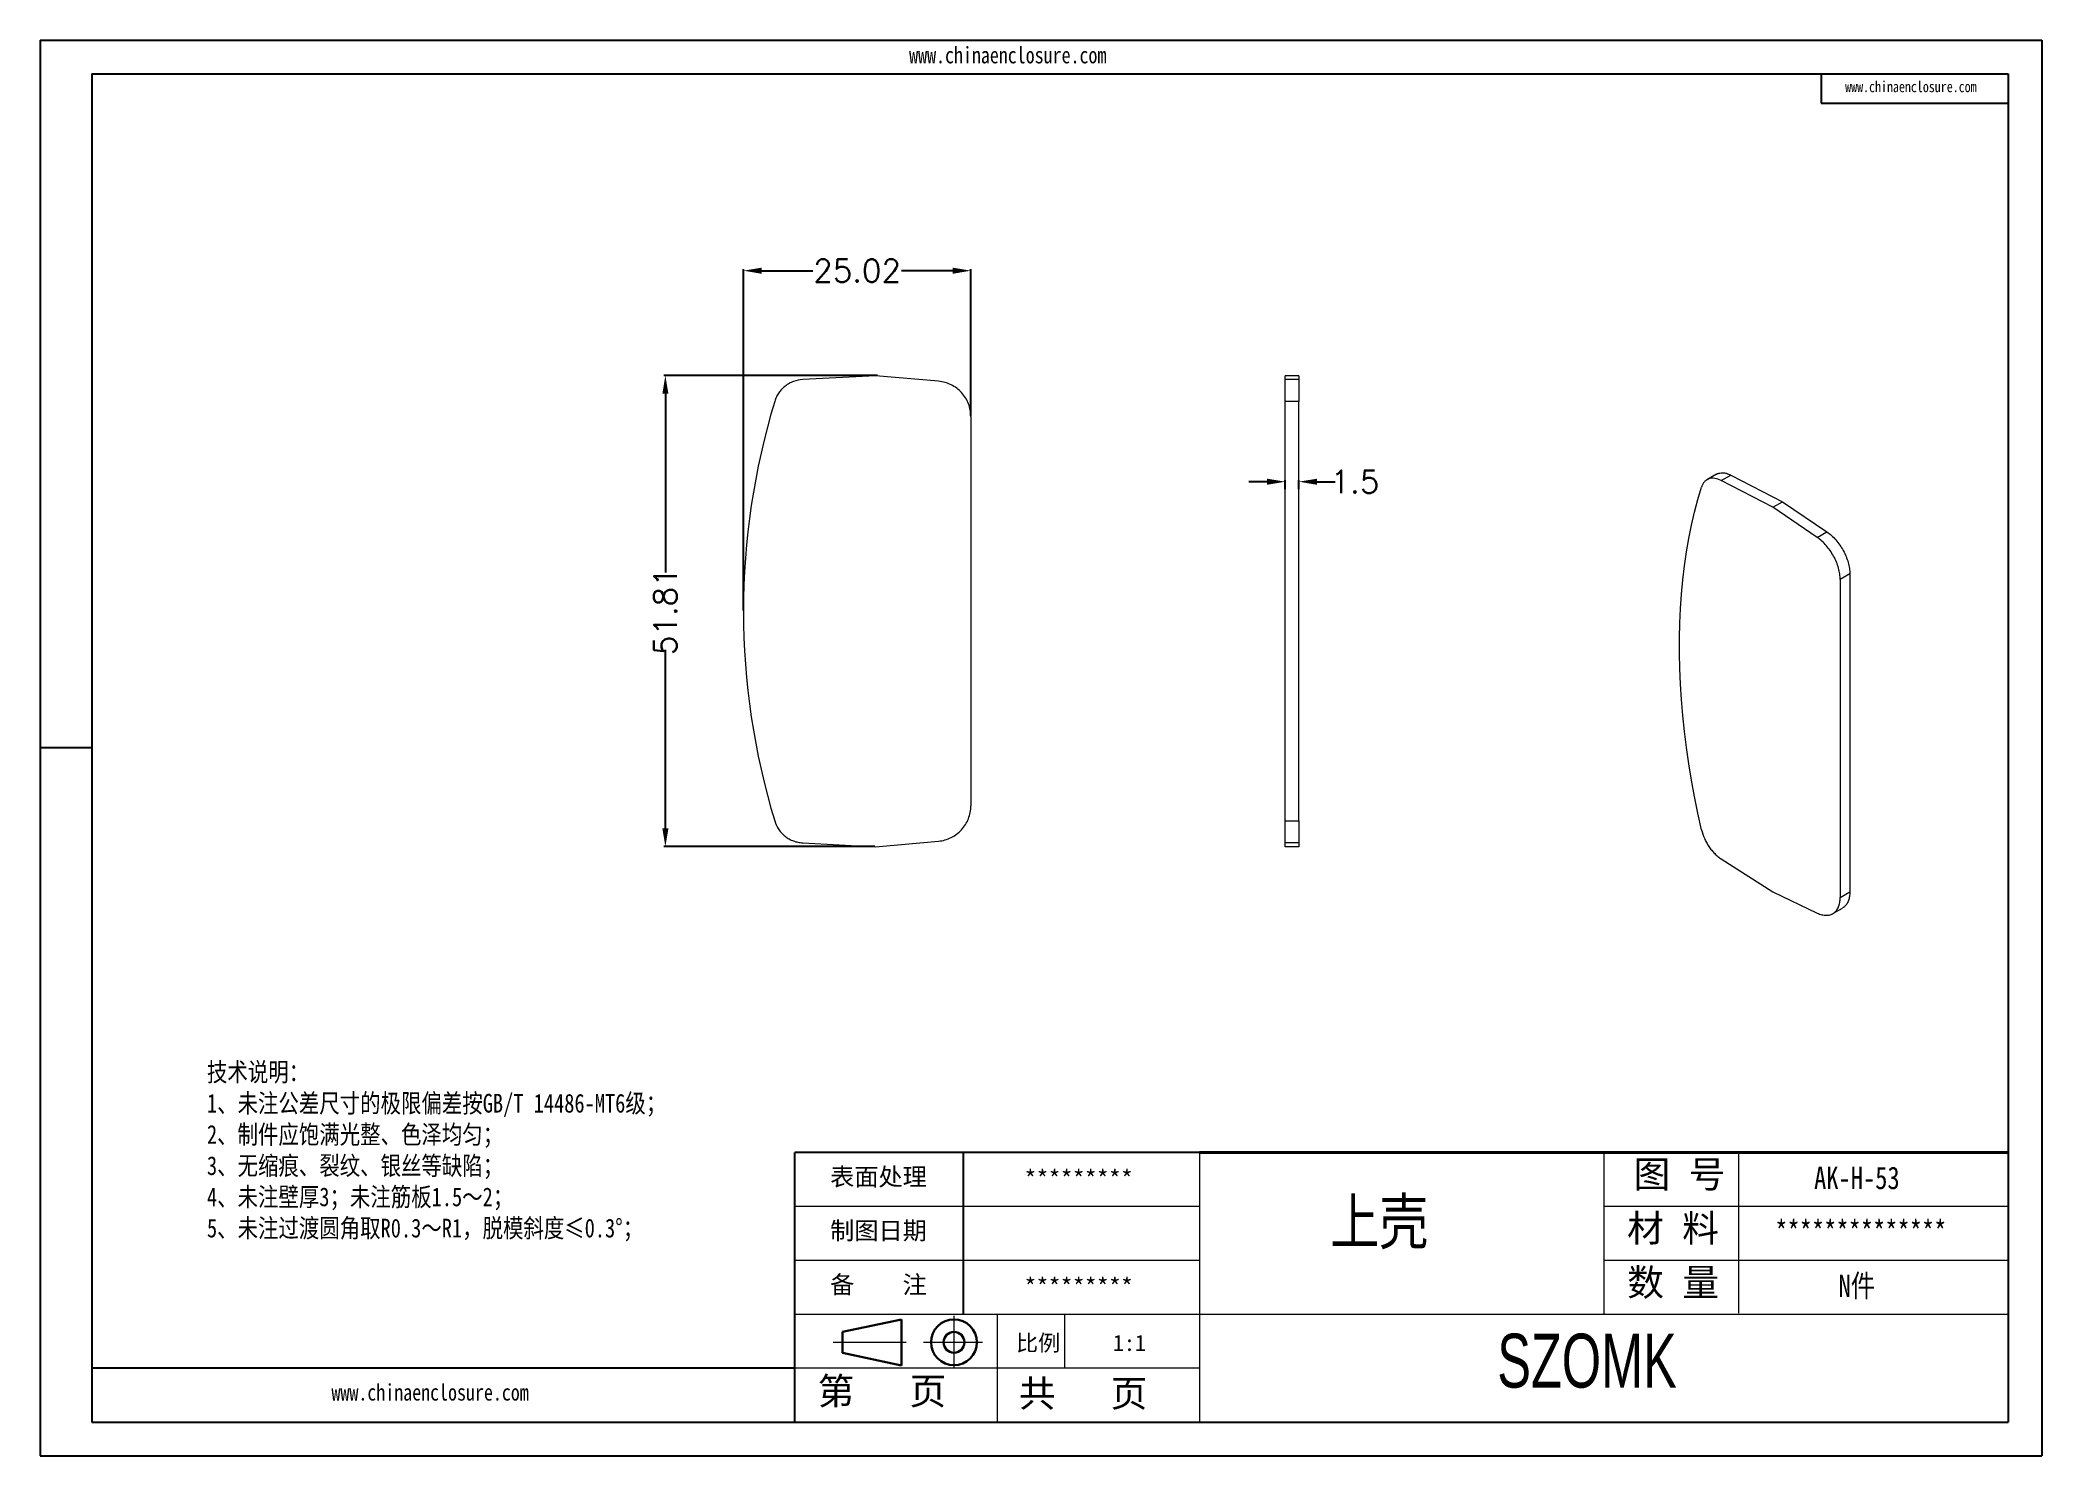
# Model space of a CAD drawing. Header units: inches. Extents: x 2021 to 3023, y 1089 to 1338.
# Drawn here: x 2802.8 to 3023, y 1088.5 to 1244.2 of the extents above; entities that cross this region are included whole.
import ezdxf

# ---------------------------------------------------------------- set-up
doc = ezdxf.new("R2010")
doc.units = ezdxf.units.IN
doc.linetypes.add('CENTER2', pattern=[28.575, 19.05, -3.175, 3.175, -3.175])
doc.layers.add('文字', color=81, linetype='Continuous')
for name, color, linetype, lineweight in [('粗实线', 7, 'Continuous', 30), ('细实线', 3, 'Continuous', 9), ('细点划线', 2, 'CENTER2', 9)]:
    doc.layers.add(name, color=color, linetype=linetype, lineweight=lineweight)
doc.styles.get("Standard").update_dxf_attribs({"font": 'txt', "bigfont": 'gbcbig.shx'})
doc.styles.add('宋体', font='', dxfattribs={"width": 0.8, "height": 3.5})
doc.styles.add('长仿宋', font='', dxfattribs={"width": 0.7, "height": 4})
doc.styles.get('宋体').set_extended_font_data('SimSun')
doc.styles.get('长仿宋').set_extended_font_data('SimSun')
doc.dimstyles.new('2.5', dxfattribs={"dimtxt": 2.5, "dimasz": 2, "dimexe": 0.18, "dimexo": 0.0625, "dimgap": 0.09, "dimtad": 0, "dimzin": 12, "dimdsep": 46, "dimtxsty": 'Standard', "dimcen": 2, "dimclrd": 3, "dimclre": 3, "dimadec": 0, "dimazin": 0, "dimtfac": 1, "dimtofl": 0, "dimtmove": 0, "dimatfit": 3, "dimfxl": 1, "dimtolj": 1, "dimtzin": 0, "dimarcsym": 0})

msp = doc.modelspace()

# ---------------------------------------------------------------- texts
at = {"char_height": 1.95111, "width": 1108.91263, "attachment_point": 1}
for s, insert in [('{\\fSimHei|b0|i0|c134|p49;表面处理}', (2889.721, 1120.2)), ('{\\fSimHei|b0|i0|c134|p49;*********}', (2911.09, 1119.949)), ('{\\fSimHei|b0|i0|c134|p49;制图日期}', (2889.721, 1114.267)), ('{\\fSimHei|b0|i0|c134|p49;备    注}', (2889.721, 1108.334)), ('{\\fSimHei|b0|i0|c134|p49;*********}', (2911.09, 1108.083))]:
    msp.add_mtext(s, dxfattribs=dict(at, insert=insert))
at = {"layer": '文字', "color": 0, "attachment_point": 1, "style": '宋体'}
for s, insert, char_height, width in [('www.chinaenclosure.com', (2898.411, 1243.5), 1.81281, 31.84926), ('www.chinaenclosure.com', (3001.393, 1239.724), 1.20854, 21.23284), ('{\\H1.111x;技术说明：\\P1、未注公差尺寸的极限偏差按GB/T 14486-MT6级；\\P2、制件应饱满光整、色泽均匀；\\P3、无缩痕、裂纹、银丝等缺陷；\\P4、未注壁厚3；未注筋板1.5～2；\\P5、未注过渡圆角取R0.3～R1，脱模斜度≤0.3%%D；}', (2821.156, 1131.773), 1.85401, 49.20818), ('{\\H1.111x;AK-H-53}', (2997.976, 1120.334), 2.22481, 25.72127), ('上壳', (2944.749, 1116.762), 4.944, 63.20746), ('{\\H1.111x;**************}', (2993.697, 1114.401), 2.22481, 25.72127), ('{\\H1.111x;N件}', (3000.668, 1108.468), 2.22481, 25.72127), ('www.chinaenclosure.com', (2834.856, 1096.416), 1.81281, 31.84926)]:
    msp.add_mtext(s, dxfattribs=dict(at, insert=insert, char_height=char_height, width=width))
at = {"layer": '粗实线', "insert": (2963.122, 1101.961), "char_height": 5.93282, "width": 66.53069, "attachment_point": 1, "style": '长仿宋'}
msp.add_mtext('{\\fSTXinwei|b0|i0|c134|p2;SZOMK}', dxfattribs=at)
at = {"layer": '细实线', "color": 7, "attachment_point": 1}
for s, insert, char_height, width in [('{\\fSimSun|b0|i0|c134|p54;图 号}', (2978.105, 1120.983), 2.96641, 14.83205), ('{\\fSimSun|b0|i0|c134|p54;材 料   }', (2977.402, 1115.05), 2.96641, 14.83205), ('{\\fSimSun|b0|i0|c134|p54;数 量}', (2977.417, 1109.088), 2.96641, 13.40261), ('{\\fSimSun|b0|i0|c134|p54;比例}', (2910.176, 1101.838), 1.77985, 7.81297), ('{\\fSimSun|b0|i0|c134|p54;1:1}', (2920.836, 1101.838), 1.77985, 7.81297), ('{\\fSimSun|b0|i0|c134|p54;第   页}', (2888.347, 1097.132), 2.96641, 22.24807), ('{\\fSimSun|b0|i0|c134|p54; 共   页}', (2908.462, 1096.88), 2.96641, 22.24807)]:
    msp.add_mtext(s, dxfattribs=dict(at, insert=insert, char_height=char_height, width=width))

# ---------------------------------------------------------------- blocks, each defined once
blk = doc.blocks.new('*D100')
at = {"color": 3, "lineweight": -2}
for p, q in [((2880.19, 1181.49), (2880.19, 1219.06)), ((2882.19, 1218.88), (2887.81, 1218.88)), ((2903.2, 1218.88), (2897.58, 1218.88)), ((2905.2, 1202.9), (2905.2, 1219.06))]:
    blk.add_line(p, q, dxfattribs=at)
at = {"color": 3}
for points in [[(2882.19, 1219.21), (2882.19, 1218.54), (2880.19, 1218.88)], [(2903.2, 1219.21), (2903.2, 1218.54), (2905.2, 1218.88)]]:
    blk.add_solid(points, dxfattribs=at)
at = {"layer": 'Defpoints', "color": 0}
for p in [(2905.2, 1218.88), (2905.2, 1202.83), (2880.19, 1181.43)]:
    blk.add_point(p, dxfattribs=at)
at = {"color": 0, "insert": (2892.69, 1218.88), "char_height": 2.5, "attachment_point": 5}
blk.add_mtext('\\A1;25.02', dxfattribs=at)
blk = doc.blocks.new('*D101')
at = {"color": 3, "lineweight": -2}
for p, q in [((2894.93, 1207.34), (2871.41, 1207.34)), ((2871.59, 1205.34), (2871.59, 1185.69)), ((2871.59, 1157.53), (2871.59, 1177.18)), ((2894.64, 1155.53), (2871.41, 1155.53))]:
    blk.add_line(p, q, dxfattribs=at)
at = {"color": 3}
for points in [[(2871.26, 1205.34), (2871.93, 1205.34), (2871.59, 1207.34)], [(2871.26, 1157.53), (2871.93, 1157.53), (2871.59, 1155.53)]]:
    blk.add_solid(points, dxfattribs=at)
at = {"layer": 'Defpoints', "color": 0}
for p in [(2894.99, 1207.34), (2871.59, 1155.53), (2894.7, 1155.53)]:
    blk.add_point(p, dxfattribs=at)
at = {"color": 0, "insert": (2871.59, 1181.43), "char_height": 2.5, "attachment_point": 5, "rotation": 90}
blk.add_mtext('\\A1;51.81', dxfattribs=at)
blk = doc.blocks.new('*D102')
at = {"color": 3, "lineweight": -2}
for p, q in [((2937.79, 1195.67), (2935.79, 1195.67)), ((2939.79, 1194.85), (2939.79, 1195.85)), ((2941.29, 1194.85), (2941.29, 1195.85)), ((2943.29, 1195.67), (2945.29, 1195.67))]:
    blk.add_line(p, q, dxfattribs=at)
at = {"color": 3}
for points in [[(2937.79, 1196), (2937.79, 1195.33), (2939.79, 1195.67)], [(2943.29, 1196), (2943.29, 1195.33), (2941.29, 1195.67)]]:
    blk.add_solid(points, dxfattribs=at)
at = {"layer": 'Defpoints', "color": 0}
for p in [(2939.79, 1194.79), (2941.29, 1195.67), (2941.29, 1194.79)]:
    blk.add_point(p, dxfattribs=at)
at = {"color": 0, "insert": (2947.46, 1195.67), "char_height": 2.5, "attachment_point": 5}
blk.add_mtext('\\A1;1.5', dxfattribs=at)

# ---------------------------------------------------------------- dimensions: what is measured, and where the dimension line sits
for base, p1, p2, picture, middle in [((2905.2022, 1218.8765), (2880.1866, 1181.4268), (2905.2022, 1202.8347), '*D100', (2892.6944, 1218.8765)), ((2941.287, 1195.668), (2939.787, 1194.785), (2941.287, 1194.785), '*D102', (2947.46, 1195.668))]:
    dim = msp.add_linear_dim(base=base, p1=p1, p2=p2, dimstyle='2.5')
    dim.commit()
    dim.dimension.update_dxf_attribs({"geometry": picture, "text_midpoint": middle})
dim = msp.add_linear_dim(base=(2871.5935, 1155.527), p1=(2894.991, 1207.3418), p2=(2894.7005, 1155.527), angle=90, dimstyle='2.5')
dim.commit()
dim.dimension.update_dxf_attribs({"geometry": '*D101', "text_midpoint": (2871.5935, 1181.4344)})

# ---------------------------------------------------------------- linework, layer by layer
for p, q in [((2802.792, 1244.248), (3023.048, 1244.248)), ((2802.792, 1244.248), (2802.792, 1088.511)), ((3023.048, 1244.248), (3023.048, 1088.511)), ((2808.491, 1240.54), (3019.34, 1240.54)), ((2808.491, 1240.54), (2808.491, 1092.219)), ((2998.74, 1240.54), (2998.74, 1237.321)), ((3019.34, 1240.54), (3019.34, 1092.219)), ((2998.74, 1237.321), (3019.34, 1237.321)), ((2808.491, 1166.38), (2802.792, 1166.38)), ((2802.792, 1160.612), (2802.792, 1088.511)), ((2930.347, 1121.883), (2885.851, 1121.883)), ((2885.851, 1092.219), (2885.851, 1121.883)), ((2904.391, 1104.085), (2904.391, 1121.883)), ((2885.851, 1098.152), (2808.491, 1098.152)), ((2808.491, 1092.219), (3019.34, 1092.219)), ((2802.792, 1088.511), (3023.048, 1088.511)), ((2802.792, 1088.511), (2904.762, 1088.511))]:
    msp.add_line(p, q)
at = {"color": 7, "linetype": 'Continuous', "lineweight": 15}
for p, q in [((2894.701, 1207.327), (2886.699, 1206.907)), ((2901.642, 1206.72), (2894.701, 1207.327)), ((2941.287, 1207.327), (2939.787, 1207.327)), ((2939.787, 1206.907), (2939.787, 1207.327)), ((2941.287, 1207.327), (2941.287, 1206.907)), ((2941.287, 1206.907), (2939.787, 1206.907)), ((2905.202, 1202.835), (2905.202, 1160.019)), ((2939.787, 1158.351), (2939.787, 1204.503)), ((2941.287, 1204.503), (2939.787, 1204.503)), ((2941.287, 1158.351), (2941.287, 1204.503)), ((2987.251, 1196.497), (2986.19, 1195.884)), ((2987.765, 1195.785), (2988.825, 1196.397)), ((2988.825, 1196.397), (2994.483, 1193.474)), ((2993.422, 1192.861), (2987.765, 1195.785)), ((2993.422, 1192.861), (2994.483, 1193.474)), ((2998.331, 1189.532), (2993.422, 1192.861)), ((2994.483, 1193.474), (2999.391, 1190.144)), ((2998.331, 1189.532), (2999.391, 1190.144)), ((3001.909, 1185.519), (3000.848, 1184.907)), ((3001.909, 1185.519), (3001.909, 1150.558)), ((3000.848, 1184.907), (3000.848, 1149.946)), ((2939.787, 1158.351), (2941.287, 1158.351)), ((2886.699, 1155.947), (2894.701, 1155.527)), ((2894.701, 1155.527), (2901.642, 1156.134)), ((2941.287, 1155.947), (2939.787, 1155.947)), ((2939.787, 1155.527), (2939.787, 1155.947)), ((2941.287, 1155.527), (2939.787, 1155.527)), ((2941.287, 1155.947), (2941.287, 1155.527)), ((2987.765, 1154.174), (2993.422, 1150.565)), ((2993.422, 1150.565), (2998.331, 1148.227)), ((3000.848, 1149.946), (3001.909, 1150.558)), ((3000.041, 1148.16), (3001.101, 1148.773))]:
    msp.add_line(p, q, dxfattribs=at)
at = {"color": 7, "linetype": 'Continuous', "lineweight": 15, "flags": 128}
msp.add_lwpolyline([(2985.591, 1157.392), (2985.189, 1159.22), (2984.822, 1161.04), (2984.492, 1162.849), (2984.198, 1164.646), (2983.94, 1166.43), (2983.719, 1168.201), (2983.534, 1169.956), (2983.386, 1171.696), (2983.275, 1173.417), (2983.201, 1175.12), (2983.164, 1176.804), (2983.164, 1178.466), (2983.201, 1180.107), (2983.275, 1181.725), (2983.386, 1183.318), (2983.534, 1184.887), (2983.719, 1186.429), (2983.94, 1187.944), (2984.198, 1189.431), (2984.492, 1190.888), (2984.822, 1192.316), (2985.189, 1193.712), (2985.591, 1195.077)], dxfattribs=at)
at = {"color": 7, "linetype": 'Continuous', "lineweight": 15}
msp.add_arc((2959.347, 1181.427), 79.16, 163.05164, 196.94836, dxfattribs=at)
for points, knots in [([(2886.699, 1206.907), (2886.35, 1206.889), (2886.013, 1206.818), (2885.524, 1206.636), (2885.366, 1206.562), (2885.065, 1206.394), (2884.922, 1206.298), (2884.649, 1206.085), (2884.519, 1205.967), (2884.282, 1205.715), (2884.174, 1205.581), (2883.978, 1205.297), (2883.89, 1205.145), (2883.739, 1204.832), (2883.676, 1204.67), (2883.625, 1204.503)], [0, 0, 0, 0, 0.25, 0.25, 0.375, 0.375, 0.5, 0.5, 0.625, 0.625, 0.75, 0.75, 0.875, 0.875, 1, 1, 1, 1]), ([(2905.202, 1202.835), (2905.202, 1203.078), (2905.18, 1203.317), (2905.091, 1203.789), (2905.025, 1204.023), (2904.849, 1204.474), (2904.742, 1204.688), (2904.489, 1205.096), (2904.341, 1205.291), (2904.015, 1205.647), (2903.838, 1205.808), (2903.453, 1206.097), (2903.244, 1206.225), (2902.813, 1206.438), (2902.59, 1206.524), (2902.125, 1206.654), (2901.884, 1206.699), (2901.642, 1206.72)], [0, 0, 0, 0, 0.125, 0.125, 0.25, 0.25, 0.375, 0.375, 0.5, 0.5, 0.625, 0.625, 0.75, 0.75, 0.875, 0.875, 1, 1, 1, 1]), ([(2939.787, 1204.503), (2939.787, 1204.837), (2939.787, 1205.147), (2939.787, 1205.577), (2939.787, 1205.714), (2939.787, 1205.965), (2939.787, 1206.081), (2939.787, 1206.295), (2939.787, 1206.392), (2939.787, 1206.561), (2939.787, 1206.634), (2939.787, 1206.755), (2939.787, 1206.804), (2939.787, 1206.875), (2939.787, 1206.898), (2939.787, 1206.907)], [0, 0, 0, 0, 0.25, 0.25, 0.375, 0.375, 0.5, 0.5, 0.625, 0.625, 0.75, 0.75, 0.875, 0.875, 1, 1, 1, 1]), ([(2941.287, 1206.907), (2941.287, 1206.889), (2941.287, 1206.818), (2941.287, 1206.636), (2941.287, 1206.562), (2941.287, 1206.394), (2941.287, 1206.298), (2941.287, 1206.085), (2941.287, 1205.967), (2941.287, 1205.715), (2941.287, 1205.581), (2941.287, 1205.297), (2941.287, 1205.145), (2941.287, 1204.832), (2941.287, 1204.67), (2941.287, 1204.503)], [0, 0, 0, 0, 0.25, 0.25, 0.375, 0.375, 0.5, 0.5, 0.625, 0.625, 0.75, 0.75, 0.875, 0.875, 1, 1, 1, 1]), ([(2987.765, 1195.785), (2987.518, 1195.912), (2987.279, 1195.993), (2986.934, 1196.043), (2986.822, 1196.048), (2986.609, 1196.033), (2986.508, 1196.014), (2986.315, 1195.951), (2986.223, 1195.907), (2986.055, 1195.798), (2985.979, 1195.733), (2985.841, 1195.581), (2985.778, 1195.493), (2985.671, 1195.299), (2985.627, 1195.192), (2985.591, 1195.077)], [0, 0, 0, 0, 0.25, 0.25, 0.375, 0.375, 0.5, 0.5, 0.625, 0.625, 0.75, 0.75, 0.875, 0.875, 1, 1, 1, 1]), ([(2987.254, 1196.493), (2987.262, 1196.499), (2987.359, 1196.573), (2987.59, 1196.637), (2987.94, 1196.669), (2988.355, 1196.607), (2988.657, 1196.472), (2988.825, 1196.397)], [0, 0, 0, 0, 0.0223189, 0.2525069, 0.4827269, 0.7129467, 1, 1, 1, 1]), ([(3000.848, 1184.907), (3000.848, 1185.105), (3000.832, 1185.31), (3000.77, 1185.731), (3000.723, 1185.949), (3000.599, 1186.389), (3000.523, 1186.608), (3000.344, 1187.044), (3000.239, 1187.264), (3000.009, 1187.687), (2999.883, 1187.891), (2999.611, 1188.284), (2999.464, 1188.474), (2999.159, 1188.824), (2999.001, 1188.986), (2998.672, 1189.282), (2998.502, 1189.416), (2998.331, 1189.532)], [0, 0, 0, 0, 0.125, 0.125, 0.25, 0.25, 0.375, 0.375, 0.5, 0.5, 0.625, 0.625, 0.75, 0.75, 0.875, 0.875, 1, 1, 1, 1]), ([(2999.391, 1190.144), (2999.563, 1190.028), (2999.73, 1189.896), (3000.057, 1189.602), (3000.217, 1189.439), (3000.524, 1189.087), (3000.669, 1188.901), (3000.94, 1188.509), (3001.069, 1188.301), (3001.299, 1187.878), (3001.402, 1187.663), (3001.582, 1187.225), (3001.659, 1187.002), (3001.783, 1186.565), (3001.829, 1186.35), (3001.893, 1185.926), (3001.909, 1185.718), (3001.909, 1185.519)], [0, 0, 0, 0, 0.125, 0.125, 0.25, 0.25, 0.375, 0.375, 0.5, 0.5, 0.625, 0.625, 0.75, 0.75, 0.875, 0.875, 1, 1, 1, 1]), ([(2901.642, 1156.134), (2901.884, 1156.155), (2902.121, 1156.198), (2902.583, 1156.327), (2902.81, 1156.414), (2903.244, 1156.628), (2903.448, 1156.754), (2903.833, 1157.042), (2904.014, 1157.206), (2904.34, 1157.561), (2904.485, 1157.752), (2904.739, 1158.16), (2904.849, 1158.38), (2905.023, 1158.827), (2905.09, 1159.058), (2905.179, 1159.532), (2905.202, 1159.776), (2905.202, 1160.019)], [0, 0, 0, 0, 0.125, 0.125, 0.25, 0.25, 0.375, 0.375, 0.5, 0.5, 0.625, 0.625, 0.75, 0.75, 0.875, 0.875, 1, 1, 1, 1]), ([(2883.625, 1158.351), (2883.726, 1158.017), (2883.876, 1157.706), (2884.171, 1157.276), (2884.281, 1157.14), (2884.517, 1156.889), (2884.644, 1156.772), (2884.916, 1156.559), (2885.063, 1156.461), (2885.364, 1156.292), (2885.52, 1156.22), (2885.843, 1156.098), (2886.012, 1156.049), (2886.352, 1155.978), (2886.525, 1155.956), (2886.699, 1155.947)], [0, 0, 0, 0, 0.25, 0.25, 0.375, 0.375, 0.5, 0.5, 0.625, 0.625, 0.75, 0.75, 0.875, 0.875, 1, 1, 1, 1]), ([(2939.787, 1155.947), (2939.787, 1155.965), (2939.787, 1156.035), (2939.787, 1156.218), (2939.787, 1156.291), (2939.787, 1156.46), (2939.787, 1156.555), (2939.787, 1156.768), (2939.787, 1156.887), (2939.787, 1157.138), (2939.787, 1157.272), (2939.787, 1157.557), (2939.787, 1157.709), (2939.787, 1158.022), (2939.787, 1158.184), (2939.787, 1158.351)], [0, 0, 0, 0, 0.25, 0.25, 0.375, 0.375, 0.5, 0.5, 0.625, 0.625, 0.75, 0.75, 0.875, 0.875, 1, 1, 1, 1]), ([(2941.287, 1158.351), (2941.287, 1158.017), (2941.287, 1157.706), (2941.287, 1157.276), (2941.287, 1157.14), (2941.287, 1156.889), (2941.287, 1156.772), (2941.287, 1156.559), (2941.287, 1156.461), (2941.287, 1156.292), (2941.287, 1156.22), (2941.287, 1156.098), (2941.287, 1156.049), (2941.287, 1155.978), (2941.287, 1155.956), (2941.287, 1155.947)], [0, 0, 0, 0, 0.25, 0.25, 0.375, 0.375, 0.5, 0.5, 0.625, 0.625, 0.75, 0.75, 0.875, 0.875, 1, 1, 1, 1]), ([(2985.591, 1157.392), (2985.663, 1157.077), (2985.768, 1156.763), (2985.977, 1156.291), (2986.054, 1156.135), (2986.221, 1155.834), (2986.311, 1155.687), (2986.504, 1155.401), (2986.607, 1155.262), (2986.82, 1155.001), (2986.931, 1154.878), (2987.159, 1154.647), (2987.279, 1154.538), (2987.519, 1154.341), (2987.641, 1154.252), (2987.765, 1154.174)], [0, 0, 0, 0, 0.25, 0.25, 0.375, 0.375, 0.5, 0.5, 0.625, 0.625, 0.75, 0.75, 0.875, 0.875, 1, 1, 1, 1]), ([(2998.331, 1148.227), (2998.502, 1148.145), (2998.669, 1148.084), (2998.996, 1148.001), (2999.157, 1147.979), (2999.464, 1147.976), (2999.608, 1147.996), (2999.88, 1148.074), (3000.008, 1148.134), (3000.238, 1148.291), (3000.341, 1148.388), (3000.521, 1148.617), (3000.599, 1148.751), (3000.722, 1149.046), (3000.769, 1149.207), (3000.832, 1149.558), (3000.848, 1149.747), (3000.848, 1149.946)], [0, 0, 0, 0, 0.125, 0.125, 0.25, 0.25, 0.375, 0.375, 0.5, 0.5, 0.625, 0.625, 0.75, 0.75, 0.875, 0.875, 1, 1, 1, 1]), ([(3001.909, 1150.558), (3001.901, 1150.384), (3001.886, 1150.035), (3001.766, 1149.581), (3001.573, 1149.203), (3001.349, 1148.929), (3001.167, 1148.825), (3001.095, 1148.784)], [0, 0, 0, 0, 0.214734, 0.4294669, 0.644198, 0.8589319, 1, 1, 1, 1])]:
    msp.add_open_spline(points, degree=3, knots=knots, dxfattribs=at)
at = {"layer": '粗实线', "color": 7, "lineweight": 40}
msp.add_line((3019.34, 1121.883), (2930.347, 1121.883), dxfattribs=at)
at = {"layer": '粗实线', "color": 7}
for p, q in [((2897.577, 1103.53), (2891.094, 1102.156)), ((2897.577, 1103.53), (2897.577, 1098.449)), ((2891.094, 1102.156), (2891.094, 1099.863)), ((2891.094, 1099.863), (2897.577, 1098.449))]:
    msp.add_line(p, q, dxfattribs=at)
for radius in [2.52, 1.146]:
    msp.add_circle((2903.346, 1101.01), radius, dxfattribs=at)
at = {"layer": '细实线', "color": 7}
for p, q in [((2930.347, 1121.883), (2930.347, 1092.219)), ((2974.843, 1121.883), (2974.843, 1104.085)), ((2989.676, 1121.883), (2989.676, 1104.21)), ((2930.347, 1115.951), (2885.851, 1115.951)), ((3019.34, 1115.951), (2974.843, 1115.951)), ((2930.347, 1110.018), (2885.851, 1110.018)), ((3019.34, 1110.018), (2974.843, 1110.018)), ((3019.34, 1104.085), (2885.851, 1104.085)), ((2908.099, 1104.085), (2908.099, 1092.219)), ((2915.515, 1104.085), (2915.515, 1098.152)), ((2930.347, 1098.152), (2885.851, 1098.152))]:
    msp.add_line(p, q, dxfattribs=at)
at = {"layer": '细点划线', "color": 7}
for p, q in [((2903.346, 1103.911), (2903.346, 1098.152)), ((2890.061, 1101.01), (2898.073, 1101.01)), ((2899.975, 1101.01), (2906.489, 1101.01))]:
    msp.add_line(p, q, dxfattribs=at)

msp.set_redraw_order([(e.dxf.handle, doc.entitydb.next_handle()) for e in msp.query("TEXT MTEXT ATTDEF DIMENSION ARC_DIMENSION")])  # texts and dimensions are drawn at this point

doc.saveas('drawing.dxf')
